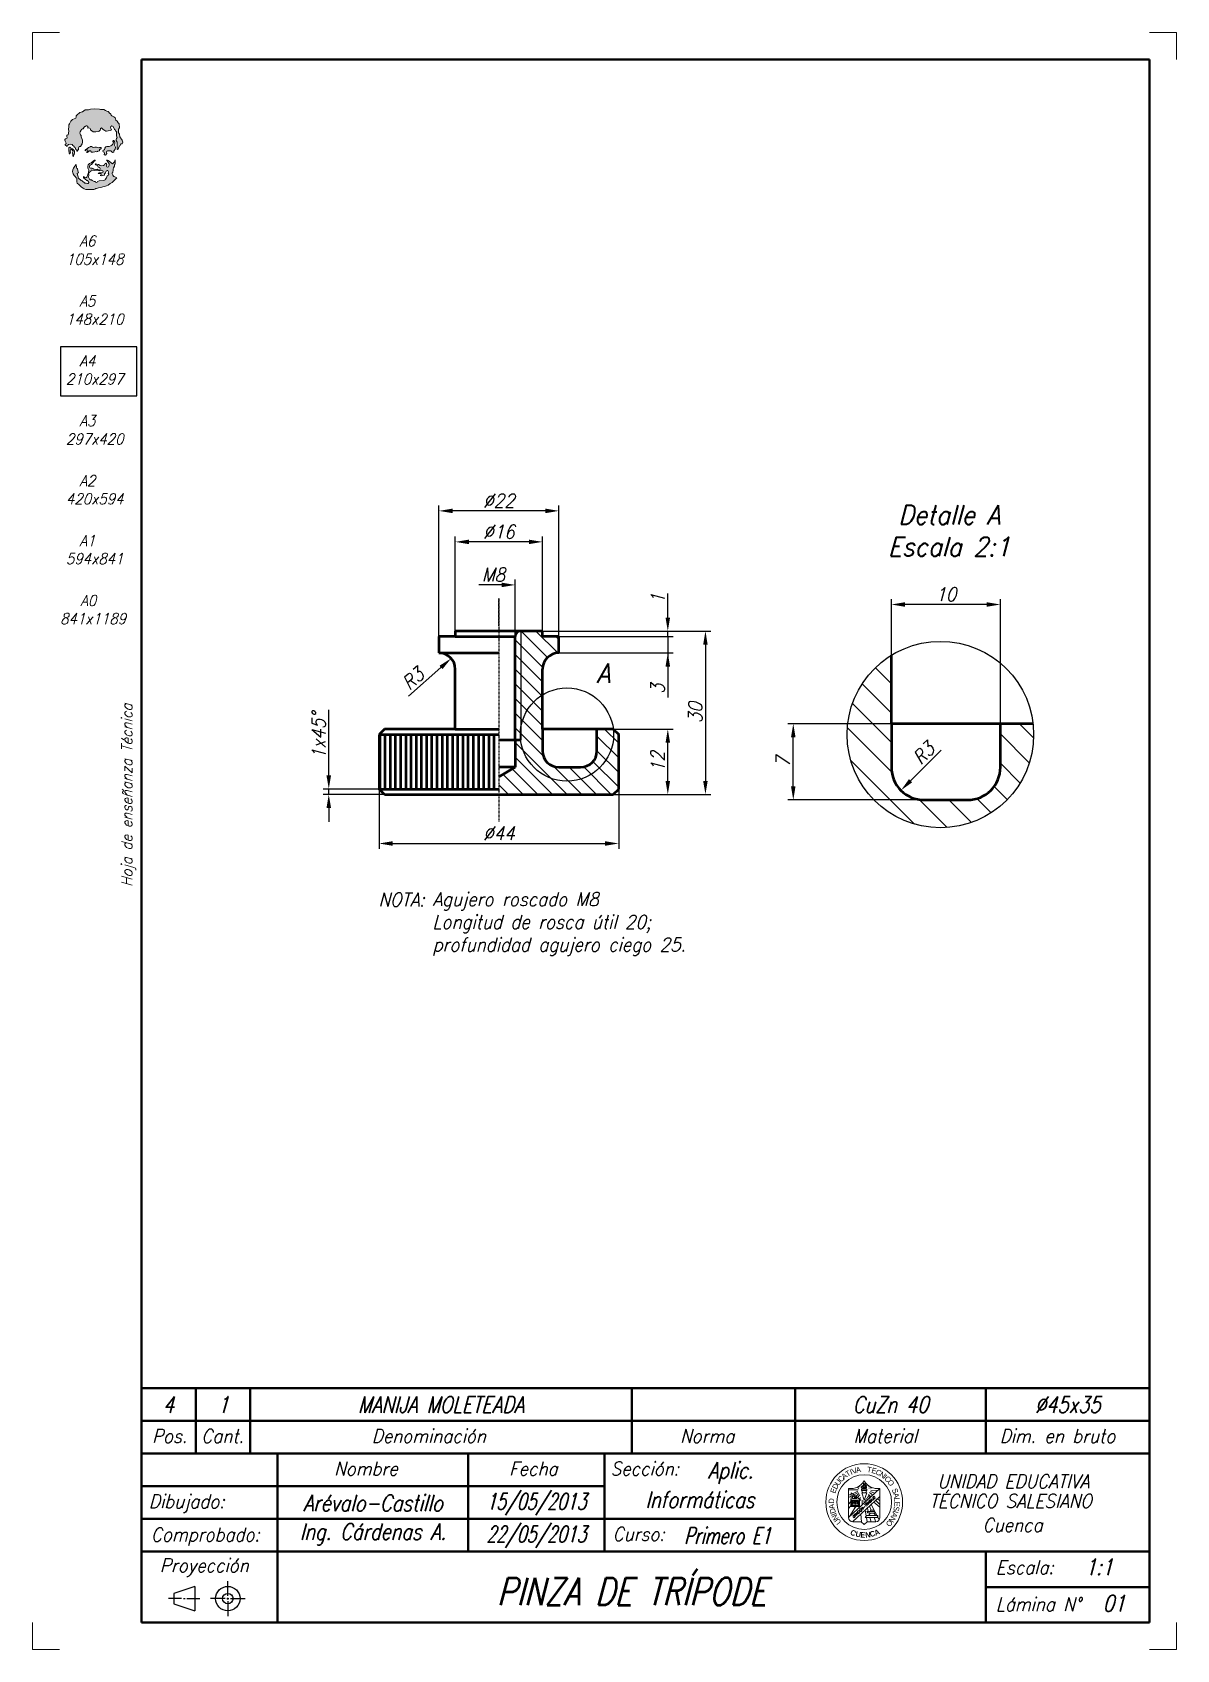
# Model space of a CAD drawing. Header units: millimetres. Extents: x 163 to 373, y -25 to 272.
import ezdxf
from ezdxf.enums import TextEntityAlignment as Align

# ---------------------------------------------------------------- set-up
doc = ezdxf.new("R2010")
doc.units = ezdxf.units.MM
doc.header["$LTSCALE"] = 0.0055
doc.linetypes.add('CENTER2', pattern=[28.575, 19.05, -3.175, 3.175, -3.175])
for name, color, linetype, lineweight in [('CONTINUA FINA', 7, 'Continuous', 25), ('CONTINUA GRUESA', 7, 'Continuous', 50), ('COTAS', 7, 'Continuous', 25), ('LAMINA 2', 7, 'Continuous', 25), ('LAMINA 3', 7, 'Continuous', 40), ('LAMINA 4', 7, 'Continuous', 13), ('LAMINA 5', 7, 'Continuous', 25), ('LINEA DE EJES', 7, 'CENTER2', 25)]:
    doc.layers.add(name, color=color, linetype=linetype, lineweight=lineweight)
doc.layers.add('LAMINA 1', color=7, linetype='Continuous')
doc.styles.add('Romans', font='Romans.shx')
doc.styles.add('Rotulación', font='romans.shx', dxfattribs={"oblique": 15, "height": 2.5})
doc.styles.add('TECNICA 2.5', font='romans.shx', dxfattribs={"width": 0.9, "oblique": 15, "height": 2.5})
doc.styles.add('TECNICA 3.5', font='romans.shx', dxfattribs={"width": 0.9, "oblique": 15, "height": 3.5})
doc.dimstyles.new('COTAS 2.5', dxfattribs={"dimtxt": 2.5, "dimasz": 2.5, "dimexe": 1, "dimexo": 0, "dimtad": 1, "dimtxsty": 'TECNICA 2.5', "dimcen": 2.5, "dimclrd": 256, "dimclre": 256, "dimclrt": 256, "dimadec": 0, "dimazin": 0, "dimtfac": 1, "dimtmove": 0, "dimatfit": 3, "dimfxl": 1, "dimlwd": -1, "dimlwe": -1, "dimarcsym": 0})
doc.dimstyles.new('COTAS 2.5 ESCALA 2-1', dxfattribs={"dimtxt": 2.5, "dimasz": 2.5, "dimexe": 1, "dimexo": 0, "dimtad": 1, "dimlfac": 0.5, "dimtxsty": 'TECNICA 2.5', "dimcen": 2.5, "dimclrd": 256, "dimclre": 256, "dimclrt": 256, "dimadec": 0, "dimazin": 0, "dimtfac": 1, "dimtmove": 0, "dimatfit": 3, "dimfxl": 1, "dimlwd": -1, "dimlwe": -1, "dimarcsym": 0})

msp = doc.modelspace()

# ---------------------------------------------------------------- texts
at = {"layer": 'COTAS'}
for s, width, gutter_width, insert, char_height, attachment_point, style in [('Detalle A^JEscala 2:1', 37.16318, 25, (331.11, 180.733), 3.5, 5, 'TECNICA 3.5'), ('A', 7.68942, 25, (266.424, 156.324), 3.5, 1, 'TECNICA 3.5'), ('NOTA:', 9.39657, 12.5, (226.372, 114.222), 2.5, 1, 'TECNICA 2.5'), ('Agujero roscado M8^JLongitud de rosca útil 20;^Jprofundidad agujero ciego 25.', 52.65801, 12.5, (236.327, 114.324), 2.5, 1, 'TECNICA 2.5')]:
    msp.add_mtext_dynamic_manual_height_columns(s, width=width, gutter_width=gutter_width, heights=[0], dxfattribs=dict(at, insert=insert, char_height=char_height, attachment_point=attachment_point, style=style))
at = {"layer": 'COTAS', "insert": (247.499, 172.659), "char_height": 2.5, "attachment_point": 5, "style": 'TECNICA 2.5'}
msp.add_mtext('M8', dxfattribs=at)
at = {"layer": 'COTAS', "char_height": 2.5, "attachment_point": 5, "rotation": 90, "style": 'TECNICA 2.5'}
for s, insert in [('1', (277.624, 168.26)), ('3', (277.624, 151.707))]:
    msp.add_mtext(s, dxfattribs=dict(at, insert=insert))
at = {"layer": 'COTAS', "transparency": 16777216, "insert": (248.499, 125.175), "char_height": 2.5, "attachment_point": 5, "style": 'TECNICA 2.5'}
msp.add_mtext('%%C44', dxfattribs=at)

# ---------------------------------------------------------------- blocks, each defined once
blk = doc.blocks.new('*D4')
at = {"layer": 'COTAS', "transparency": 16777216}
for p, q in [((217.28, 135.8), (217.28, 147.83)), ((226.5, 133.3), (216.28, 133.3)), ((227.5, 132.3), (216.28, 132.3)), ((217.28, 132.3), (217.28, 133.3)), ((217.28, 129.8), (217.28, 127.3))]:
    blk.add_line(p, q, dxfattribs=at)
for points in [[(216.86, 135.8), (217.7, 135.8), (217.28, 133.3)], [(216.86, 129.8), (217.7, 129.8), (217.28, 132.3)]]:
    blk.add_solid(points, dxfattribs=at)
at = {"layer": 'Defpoints', "color": 0, "transparency": 16777216}
for p in [(217.28, 133.3), (226.5, 133.3), (227.5, 132.3)]:
    blk.add_point(p, dxfattribs=at)
at = {"layer": 'COTAS', "transparency": 16777216, "insert": (215.41, 143.06), "char_height": 2.5, "attachment_point": 5, "rotation": 90, "style": 'TECNICA 2.5'}
blk.add_mtext('1x45%%D', dxfattribs=at)
blk = doc.blocks.new('*D5')
at = {"layer": 'COTAS', "transparency": 16777216}
for p, q in [((269.5, 144.3), (280.5, 144.3)), ((279.5, 134.8), (279.5, 141.8)), ((269.5, 132.3), (280.5, 132.3))]:
    blk.add_line(p, q, dxfattribs=at)
for points in [[(279.08, 141.8), (279.92, 141.8), (279.5, 144.3)], [(279.08, 134.8), (279.92, 134.8), (279.5, 132.3)]]:
    blk.add_solid(points, dxfattribs=at)
at = {"layer": 'Defpoints', "color": 0, "transparency": 16777216}
for p in [(269.5, 144.3), (279.5, 144.3), (269.5, 132.3)]:
    blk.add_point(p, dxfattribs=at)
at = {"layer": 'COTAS', "transparency": 16777216, "insert": (277.62, 138.3), "char_height": 2.5, "attachment_point": 5, "rotation": 90, "style": 'TECNICA 2.5'}
blk.add_mtext('12', dxfattribs=at)
blk = doc.blocks.new('*D6')
at = {"layer": 'COTAS', "transparency": 16777216}
for p, q in [((256.5, 162.3), (287.41, 162.3)), ((286.41, 159.8), (286.41, 134.8)), ((269.5, 132.3), (287.41, 132.3))]:
    blk.add_line(p, q, dxfattribs=at)
for points in [[(285.99, 159.8), (286.82, 159.8), (286.41, 162.3)], [(285.99, 134.8), (286.82, 134.8), (286.41, 132.3)]]:
    blk.add_solid(points, dxfattribs=at)
at = {"layer": 'Defpoints', "color": 0, "transparency": 16777216}
for p in [(256.5, 162.3), (269.5, 132.3), (286.41, 132.3)]:
    blk.add_point(p, dxfattribs=at)
at = {"layer": 'COTAS', "transparency": 16777216, "insert": (284.53, 147.3), "char_height": 2.5, "attachment_point": 5, "rotation": 90, "style": 'TECNICA 2.5'}
blk.add_mtext('30', dxfattribs=at)
blk = doc.blocks.new('*D11')
at = {"layer": 'COTAS', "transparency": 16777216}
for p, q in [((237.5, 161.3), (237.5, 185.38)), ((257, 184.38), (240, 184.38)), ((259.5, 161.3), (259.5, 185.38))]:
    blk.add_line(p, q, dxfattribs=at)
for points in [[(240, 184.8), (240, 183.96), (237.5, 184.38)], [(257, 184.8), (257, 183.96), (259.5, 184.38)]]:
    blk.add_solid(points, dxfattribs=at)
at = {"layer": 'Defpoints', "color": 0, "transparency": 16777216}
for p in [(237.5, 184.38), (237.5, 161.3), (259.5, 161.3)]:
    blk.add_point(p, dxfattribs=at)
at = {"layer": 'COTAS', "transparency": 16777216, "insert": (248.5, 186.26), "char_height": 2.5, "attachment_point": 5, "style": 'TECNICA 2.5'}
blk.add_mtext('%%C22', dxfattribs=at)
blk = doc.blocks.new('*D12')
at = {"layer": 'COTAS', "transparency": 16777216}
for p, q in [((240.5, 162.3), (240.5, 179.69)), ((254, 178.69), (243, 178.69)), ((256.5, 162.3), (256.5, 179.69))]:
    blk.add_line(p, q, dxfattribs=at)
for points in [[(243, 179.1), (243, 178.27), (240.5, 178.69)], [(254, 179.1), (254, 178.27), (256.5, 178.69)]]:
    blk.add_solid(points, dxfattribs=at)
at = {"layer": 'Defpoints', "color": 0, "transparency": 16777216}
for p in [(240.5, 178.69), (240.5, 162.3), (256.5, 162.3)]:
    blk.add_point(p, dxfattribs=at)
at = {"layer": 'COTAS', "transparency": 16777216, "insert": (248.5, 180.56), "char_height": 2.5, "attachment_point": 5, "style": 'TECNICA 2.5'}
blk.add_mtext('%%C16', dxfattribs=at)
blk = doc.blocks.new('*D15')
at = {"layer": 'COTAS', "transparency": 16777216}
blk.add_line((231.92, 150.36), (237.87, 155.63), dxfattribs=at)
blk.add_solid([(237.6, 155.94), (238.15, 155.32), (239.74, 157.29)], dxfattribs=at)
at = {"layer": 'Defpoints', "color": 0, "transparency": 16777216}
for p in [(237.5, 155.3), (239.74, 157.29)]:
    blk.add_point(p, dxfattribs=at)
at = {"layer": 'COTAS', "transparency": 16777216, "insert": (232.72, 153.57), "char_height": 2.5, "attachment_point": 5, "rotation": 41.5213, "style": 'TECNICA 2.5'}
blk.add_mtext('R3', dxfattribs=at)
blk = doc.blocks.new('*D16')
at = {"layer": 'COTAS', "transparency": 16777216}
blk.add_line((329.68, 140.45), (324.05, 134.83), dxfattribs=at)
blk.add_solid([(323.76, 135.12), (324.35, 134.53), (322.29, 133.06)], dxfattribs=at)
at = {"layer": 'Defpoints', "color": 0, "transparency": 16777216}
for p in [(326.53, 137.3), (322.29, 133.06)]:
    blk.add_point(p, dxfattribs=at)
at = {"layer": 'COTAS', "transparency": 16777216, "insert": (326.42, 139.85), "char_height": 2.5, "attachment_point": 5, "rotation": 45, "style": 'TECNICA 2.5'}
blk.add_mtext('R3', dxfattribs=at)
blk = doc.blocks.new('*D17')
at = {"layer": 'COTAS', "transparency": 16777216}
for p, q in [((320.53, 157.86), (320.53, 168.19)), ((338.03, 167.19), (323.03, 167.19)), ((340.53, 145.3), (340.53, 168.19))]:
    blk.add_line(p, q, dxfattribs=at)
for points in [[(323.03, 167.61), (323.03, 166.77), (320.53, 167.19)], [(338.03, 167.61), (338.03, 166.77), (340.53, 167.19)]]:
    blk.add_solid(points, dxfattribs=at)
at = {"layer": 'Defpoints', "color": 0, "transparency": 16777216}
for p in [(320.53, 167.19), (320.53, 157.86), (340.53, 145.3)]:
    blk.add_point(p, dxfattribs=at)
at = {"layer": 'COTAS', "transparency": 16777216, "insert": (330.53, 169.07), "char_height": 2.5, "attachment_point": 5, "style": 'TECNICA 2.5'}
blk.add_mtext('10', dxfattribs=at)
blk = doc.blocks.new('*D19')
at = {"layer": 'COTAS', "transparency": 16777216}
for p, q in [((320.53, 145.3), (301.53, 145.3)), ((302.53, 133.8), (302.53, 142.8)), ((326.53, 131.3), (301.53, 131.3))]:
    blk.add_line(p, q, dxfattribs=at)
for points in [[(302.11, 142.8), (302.94, 142.8), (302.53, 145.3)], [(302.11, 133.8), (302.94, 133.8), (302.53, 131.3)]]:
    blk.add_solid(points, dxfattribs=at)
at = {"layer": 'Defpoints', "color": 0, "transparency": 16777216}
for p in [(302.53, 145.3), (320.53, 145.3), (326.53, 131.3)]:
    blk.add_point(p, dxfattribs=at)
at = {"layer": 'COTAS', "transparency": 16777216, "insert": (300.65, 138.3), "char_height": 2.5, "attachment_point": 5, "rotation": 90, "style": 'TECNICA 2.5'}
blk.add_mtext('7', dxfattribs=at)
blk = doc.blocks.new('FORMATO A4 laminas')
at = {"layer": 'LAMINA 4'}
h = blk.add_hatch(color=256, dxfattribs=at)
h.paths.add_polyline_path([(-9.66, 235.85), (-9.75, 236.1), (-9.8, 236.29), (-9.85, 236.39), (-10.04, 236.48), (-10.43, 236.68), (-10.53, 236.78), (-10.63, 236.97), (-10.73, 237.12), (-10.87, 237.16), (-10.97, 237.36), (-11.11, 237.46), (-11.31, 237.55), (-11.6, 237.65), (-11.89, 237.82), (-12.47, 237.84), (-12.67, 237.89), (-13.54, 237.94), (-14.32, 237.89), (-14.71, 237.77), (-15.29, 237.75), (-15.78, 237.41), (-16.27, 237.26), (-16.85, 236.78), (-16.95, 236.68), (-16.99, 236.48), (-17.04, 236.24), (-17.33, 236.14), (-17.63, 236), (-17.92, 235.71), (-18.21, 235.22), (-18.31, 235.03), (-18.33, 234.73), (-18.38, 234.15), (-18.31, 233.86), (-18.4, 233.18), (-18.65, 233.13), (-18.7, 232.89), (-18.6, 232.6), (-18.7, 232.5), (-18.89, 232.45), (-18.99, 232.4), (-19.04, 232.3), (-19.04, 232.21), (-18.99, 232.01), (-18.89, 231.92), (-18.79, 231.62), (-18.79, 231.53), (-18.89, 231.48), (-18.99, 231.45), (-18.99, 231.33), (-18.62, 231.06), (-18.5, 231.3), (-18.45, 231.33), (-18.36, 231.38), (-17.92, 231.45), (-17.72, 231.41), (-17.65, 231.33), (-17.63, 231.24), (-17.48, 231.19), (-17.24, 230.89), (-17.14, 230.85), (-17.07, 230.64), (-17, 230.51), (-16.85, 230.36), (-16.85, 230.19), (-16.75, 230.17), (-16.65, 230.36), (-16.56, 230.46), (-16.56, 230.75), (-16.41, 231.04), (-16.36, 231.04), (-16.27, 231.02), (-16.17, 231.02), (-15.97, 231.33), (-15.88, 231.53), (-15.78, 231.82), (-15.78, 232.01), (-15.83, 232.21), (-15.93, 232.5), (-16.02, 232.79), (-16.07, 233.08), (-16.17, 233.18), (-16.24, 233.37), (-16.27, 233.47), (-16.22, 233.76), (-16.07, 234.05), (-15.97, 234.15), (-15.78, 234.3), (-15.68, 234.3), (-15.56, 234.44), (-15.56, 234.54), (-15.39, 234.69), (-15.29, 234.73), (-15.1, 234.81), (-15, 234.83), (-14.81, 234.73), (-14.81, 234.54), (-14.83, 234.39), (-14.61, 234.44), (-14.42, 234.35), (-14.32, 234.25), (-14.32, 234.1), (-13.84, 233.76), (-13.35, 233.71), (-12.86, 233.81), (-12.77, 233.86), (-12.57, 234.03), (-12.52, 234.25), (-12.47, 234.35), (-12.33, 234.44), (-12.18, 234.35), (-11.99, 234.15), (-11.7, 233.96), (-11.5, 233.88), (-11.41, 233.86), (-11.11, 233.91), (-10.73, 233.96), (-10.53, 234.05), (-10.48, 234.15), (-10.53, 234.25), (-10.65, 234.49), (-10.58, 234.73), (-10.39, 234.83), (-10.19, 234.73), (-10.14, 234.44), (-10, 234.39), (-9.95, 234.15), (-9.75, 234.05), (-9.66, 233.86), (-9.56, 233.76), (-9.56, 232.98), (-9.49, 232.79), (-9.46, 232.69), (-9.53, 232.5), (-9.61, 232.3), (-9.61, 232.11), (-9.46, 231.82), (-9.41, 231.43), (-9.46, 230.55), (-9.44, 230.46), (-9.36, 230.46), (-9.27, 230.55), (-9.17, 230.75), (-8.98, 231.14), (-8.88, 231.24), (-8.81, 231.33), (-8.78, 231.5), (-8.68, 231.53), (-8.49, 231.53), (-8.39, 231.82), (-8.49, 232.21), (-8.93, 232.79), (-9.02, 233.28), (-9.24, 233.67), (-9.17, 233.76), (-9.17, 234.25), (-8.98, 234.44), (-9.07, 235.22), (-9.27, 235.41), (-9.46, 235.71)])
h.paths.add_polyline_path([(-17.29, 230.12), (-17.26, 230.2), (-17.34, 230.37), (-17.43, 230.41), (-17.53, 230.48), (-17.63, 230.6), (-17.72, 230.63), (-17.82, 230.7), (-17.92, 230.75), (-18.02, 230.8), (-18.04, 230.86), (-18.11, 230.89), (-18.21, 230.89, 0.414214), (-18.31, 230.8), (-18.31, 230.21), (-18.23, 230.02), (-18.23, 229.73), (-18.21, 229.63), (-18.11, 229.73), (-18.04, 229.83), (-18.02, 229.92), (-18.02, 230.02), (-18.06, 230.21), (-18.04, 230.26), (-18.03, 230.36), (-18.04, 230.41), (-17.96, 230.51), (-17.77, 230.51), (-17.63, 230.31), (-17.53, 230.21), (-17.61, 229.95), (-17.64, 229.78), (-17.63, 229.73), (-17.58, 229.63), (-17.58, 229.34), (-17.43, 229.19), (-17.43, 229.44), (-17.33, 229.53), (-17.33, 229.73), (-17.29, 229.83)])
h.paths.add_polyline_path([(-12.67, 230.55), (-12.47, 230.55), (-12.38, 230.65), (-12.38, 230.8, 0.414214), (-12.43, 230.85), (-12.67, 230.85), (-12.86, 230.82), (-13.06, 230.85), (-13.25, 230.94), (-13.54, 230.92), (-13.79, 230.85), (-13.98, 230.94), (-14.13, 231.02), (-14.22, 231.04), (-14.32, 231.02), (-14.42, 230.97), (-14.52, 230.94), (-14.71, 230.85), (-14.86, 230.7), (-15.17, 230.46), (-15.34, 230.36), (-15.29, 230.26), (-15.13, 230.41, -1.086319), (-14.9, 230.1), (-15.1, 229.97), (-14.9, 229.95), (-14.81, 230), (-14.51, 230.23, -0.461268), (-14.29, 230.19), (-14.22, 230.07), (-14.13, 230), (-14.03, 229.97), (-13.84, 230.02), (-13.54, 230.07), (-13.35, 230.12), (-13.16, 230.07), (-13.06, 230.12), (-12.96, 230.21), (-12.77, 230.24), (-12.67, 230.26)])
h.paths.add_polyline_path([(-9.75, 230.85), (-9.75, 230.94), (-9.85, 231.14), (-9.9, 231.28), (-9.85, 231.53), (-9.87, 231.72), (-9.85, 231.92), (-10.04, 232.11), (-10.14, 232.11), (-10.24, 232.04), (-10.24, 231.96), (-10.14, 231.82), (-10.24, 231.48), (-10.43, 231.28), (-10.63, 231.14), (-10.92, 231.04), (-11.11, 231.02), (-11.31, 231.04), (-11.5, 230.99), (-11.6, 230.94), (-11.7, 230.75), (-11.79, 230.41), (-11.99, 230.36), (-12.06, 230.21), (-11.99, 230.07), (-11.84, 229.97), (-11.79, 229.78), (-11.82, 229.58), (-11.75, 229.49), (-11.6, 229.44), (-11.5, 229.49), (-11.36, 229.78), (-11.38, 229.97), (-11.31, 230.17), (-11.21, 230.26), (-10.63, 230.26), (-10.31, 229.95), (-10.04, 229.97), (-10.02, 230.07), (-10.04, 230.26), (-9.95, 230.36), (-9.85, 230.46), (-9.83, 230.55)])
h.paths.add_polyline_path([(-10.14, 227.15), (-9.95, 227.44), (-9.92, 227.64), (-9.85, 227.74), (-9.83, 227.93), (-9.8, 228.22), (-9.8, 228.61), (-9.95, 228.22), (-10.14, 228.03), (-10.29, 227.88), (-10.53, 228.03), (-10.92, 228.37), (-11.11, 228.46), (-11.21, 228.51), (-11.41, 228.51), (-11.26, 228.42), (-11.02, 228.03), (-10.92, 227.83), (-10.9, 227.64), (-10.94, 227.44, -1), (-11.38, 227.44), (-11.36, 227.71, 0.137555), (-11.37, 227.76), (-11.38, 227.78), (-11.41, 227.87, 0.593772), (-11.62, 227.91), (-11.79, 227.69), (-11.94, 227.54), (-12.28, 227.49), (-12.57, 227.54), (-12.86, 227.74), (-13.16, 227.81), (-13.45, 227.83), (-13.35, 227.64), (-13.25, 227.59), (-13.06, 227.54), (-12.91, 227.25), (-12.84, 227.23), (-12.71, 227.19, -1.19544), (-12.9, 226.76), (-13.06, 226.86), (-13.35, 226.81), (-13.74, 226.86), (-13.93, 227.01), (-14.03, 227.06), (-14.32, 227.06, -0.414214), (-14.52, 227.25), (-14.52, 227.44, -0.302776), (-14.4, 227.62), (-14.13, 227.74), (-13.64, 228.32), (-13.45, 228.42), (-13.45, 228.51), (-13.59, 228.51), (-13.81, 228.42), (-14.18, 228.05), (-14.52, 227.93), (-14.71, 227.74), (-14.78, 227.64), (-14.81, 227.44), (-14.81, 227.15), (-14.76, 226.96), (-14.66, 226.67), (-14.71, 226.28), (-14.9, 225.69), (-14.95, 225.6), (-15.01, 225.43, -0.314197), (-15.2, 225.31), (-15.39, 225.35), (-15.59, 225.5), (-15.59, 225.31), (-15, 224.82), (-14.81, 224.77), (-14.73, 224.58), (-14.61, 224.43), (-14.71, 224.24), (-14.9, 224.24), (-15.1, 224.33), (-15.39, 224.33), (-15.88, 224.72), (-16.07, 224.77), (-16.56, 225.21), (-16.75, 226.08), (-16.61, 226.18), (-16.56, 226.28), (-16.61, 226.38), (-16.65, 226.57), (-16.7, 227.01), (-16.85, 227.01), (-16.9, 227.25), (-16.9, 227.44), (-16.95, 227.54), (-16.95, 227.74), (-17.19, 227.44), (-17.43, 227.06), (-17.58, 226.76), (-17.63, 226.47), (-17.6, 226.18), (-17.53, 225.99), (-17.33, 225.69), (-17.14, 225.5), (-16.95, 225.31), (-16.87, 225.21), (-16.87, 224.72), (-16.85, 224.53), (-16.75, 224.33), (-16.46, 224.04), (-15.97, 223.56), (-15.68, 223.36), (-15.49, 223.26), (-15.2, 223.17), (-13.74, 223.17), (-13.54, 223.22), (-13.35, 223.31), (-13.25, 223.31), (-13.06, 223.36), (-12.86, 223.46), (-12.57, 223.51), (-12.28, 223.56), (-12.09, 223.65), (-11.6, 223.75), (-11.41, 223.8), (-11.11, 223.95), (-10.73, 224.24), (-10.34, 224.43), (-10.04, 224.72), (-9.56, 225.21), (-9.51, 225.31), (-9.85, 225.45), (-10.04, 225.5), (-10.14, 225.6), (-10.24, 225.79), (-10.34, 225.99), (-10.34, 226.18), (-10.24, 226.28), (-10.24, 226.47), (-10.19, 226.57), (-10.19, 226.86)])
h.paths.add_polyline_path([(-11.05, 226.26), (-11.11, 226.13), (-10.97, 225.94), (-11.02, 225.79), (-11.26, 225.65), (-11.41, 225.31), (-11.65, 224.95, -0.247734), (-11.89, 224.82), (-12.77, 224.72), (-13.06, 224.63, -1), (-13.45, 224.63), (-13.64, 224.63), (-14.03, 224.77), (-14.13, 224.89), (-14.32, 224.89), (-14.52, 225.01), (-14.71, 225.4), (-14.66, 225.79), (-14.71, 226.08), (-14.52, 226.33), (-14.27, 226.47), (-14.22, 226.67), (-14.03, 226.72), (-13.64, 226.62), (-13.25, 226.67), (-13.06, 226.67), (-12.77, 226.57), (-12.57, 226.62), (-12.38, 226.67), (-12.23, 226.62, -1), (-12.23, 226.18), (-12.77, 226.23), (-12.91, 226.08), (-12.84, 226.06), (-12.77, 226.05), (-12.7, 226.06), (-12.63, 226.08, -1.15301), (-12.57, 225.69), (-12.38, 225.65), (-12.09, 225.69), (-11.79, 225.79), (-11.75, 225.94), (-11.79, 226.03), (-11.6, 226.18), (-11.49, 226.47, -1.055127)], flags=16)
h = blk.add_hatch(color=256, dxfattribs=at)
edge = h.paths.add_edge_path()
edge.add_line((127.67, -15.53), (127.67, -15.05))
edge.add_spline(control_points=[(127.67, -15.05), (127.64, -15.03), (127.61, -15.02), (127.57, -15.02), (127.57, -15.03), (127.52, -15.09), (127.51, -15.22), (127.56, -15.46), (127.24, -15.43), (127.38, -15.19), (127.38, -14.97), (127.58, -14.99), (127.58, -14.78), (127.65, -14.78), (127.67, -14.78)], knot_values=[1.721695, 1.721695, 1.721695, 1.721695, 1.781328, 1.796495, 1.796495, 1.796495, 1.967574, 2.083001, 2.203029, 2.390504, 2.519572, 2.588256, 2.740531, 2.785841, 2.785841, 2.785841, 2.785841], degree=3, periodic=0)
edge.add_line((127.67, -14.78), (127.67, -14.48))
edge.add_spline(control_points=[(127.67, -14.48), (127.61, -14.44), (127.5, -14.42), (127.61, -14.9), (127.06, -14.99), (127.2, -15.33), (127.27, -15.53)], knot_values=[0, 0, 0, 0, 0.15117, 0.410637, 0.670845, 1.034622, 1.034622, 1.034622, 1.034622], degree=3, periodic=0)
edge.add_line((127.27, -15.53), (127.67, -15.53))
edge = h.paths.add_edge_path()
edge.add_spline(control_points=[(127.88, -15.53), (127.96, -15.43), (128.11, -15.25), (128.06, -14.9), (127.78, -14.56), (127.67, -14.48)], knot_values=[1.034622, 1.034622, 1.034622, 1.034622, 1.282096, 1.515404, 1.835758, 1.835758, 1.835758, 1.835758], degree=3, periodic=0)
edge.add_line((127.67, -14.48), (127.67, -14.78))
edge.add_spline(control_points=[(127.67, -14.78), (127.7, -14.79), (127.92, -14.97), (128.01, -15.39), (127.68, -15.35), (127.75, -15.18), (127.69, -15.08), (127.67, -15.05)], knot_values=[0.989346, 0.989346, 0.989346, 0.989346, 1.079188, 1.435928, 1.50931, 1.649046, 1.721695, 1.721695, 1.721695, 1.721695], degree=3, periodic=0)
edge.add_line((127.67, -15.05), (127.67, -15.53))
edge.add_line((127.67, -15.53), (127.88, -15.53))
for points in [[(125.34, -17.56), (125.28, -17.56), (125.28, -17.9), (125.34, -17.9)], [(125.34, -17.9), (125.28, -17.9), (125.28, -18.68), (125.34, -18.68)]]:
    blk.add_hatch(color=256, dxfattribs=at).paths.add_polyline_path(points)
h = blk.add_hatch(color=256, dxfattribs=at)
h.paths.add_polyline_path([(125.87, -18.67), (126.01, -18.67, 1), (125.43, -18.67), (125.57, -18.67, -1)])
h.paths.add_polyline_path([(126.45, -18.67), (126.59, -18.67, 1), (126.01, -18.67), (126.15, -18.67, -1)])
at = {"layer": 'LAMINA 2', "color": 7}
for p, q in [((-5.85, 194.27), (-19.85, 194.27)), ((-19.85, 194.27), (-19.85, 185.27)), ((-5.85, 185.27), (-5.85, 194.27)), ((-19.85, 185.27), (-5.85, 185.27))]:
    blk.add_line(p, q, dxfattribs=at)
at = {"layer": 'LAMINA 2'}
for p, q in [((127.67, -17.9), (127.67, -17.9)), ((10.87, -35.14), (10.87, -32.42)), ((2.39, -35.62), (-0.01, -35.62)), ((2.71, -35.62), (3.03, -35.62)), ((3.35, -35.62), (5.75, -35.62)), ((10.39, -35.62), (7.67, -35.62)), ((10.71, -35.62), (11.03, -35.62)), ((10.87, -35.78), (10.87, -35.46)), ((11.35, -35.62), (14.07, -35.62)), ((10.87, -36.1), (10.87, -38.82))]:
    blk.add_line(p, q, dxfattribs=at)
at = {"layer": 'LAMINA 3'}
for p, q in [((-5, 247), (-5, -40)), ((180, 247), (-5, 247)), ((180, -40), (180, 247)), ((-5, -3), (-5, 3)), ((-5, 3), (180, 3)), ((5, -3), (5, 3)), ((15, -3), (15, 3)), ((85, -3), (85, 3)), ((115, -3), (115, 3)), ((150, -3), (150, 3)), ((-5, -3), (180, -3)), ((5, -3), (5, -9)), ((15, -3), (15, -9)), ((85, -3), (85, -9)), ((115, -3), (115, -9)), ((150, -3), (150, -9)), ((-5, -9), (180, -9)), ((20, -9), (20, -40)), ((55, -9), (55, -27)), ((80, -9), (80, -27)), ((115, -27), (115, -9)), ((-5, -15), (80, -15)), ((-5, -21), (115, -21)), ((-5, -27), (180, -27)), ((150, -40), (150, -27)), ((150, -33.5), (180, -33.5)), ((-5, -40), (180, -40))]:
    blk.add_line(p, q, dxfattribs=at)
at = {"layer": 'LAMINA 4'}
for p, q in [((-20, 252), (-25, 252)), ((-25, 252), (-25, 247)), ((185, 252), (180, 252)), ((185, 247), (185, 252)), ((-15.29, 237.75), (-15.78, 237.41)), ((-14.71, 237.77), (-15.29, 237.75)), ((-14.32, 237.89), (-14.71, 237.77)), ((-13.54, 237.94), (-14.32, 237.89)), ((-12.67, 237.89), (-13.54, 237.94)), ((-12.47, 237.84), (-12.67, 237.89)), ((-11.89, 237.82), (-12.47, 237.84)), ((-11.6, 237.65), (-11.89, 237.82)), ((-11.31, 237.55), (-11.6, 237.65)), ((-18.33, 234.73), (-18.38, 234.15)), ((-18.31, 235.03), (-18.33, 234.73)), ((-18.21, 235.22), (-18.31, 235.03)), ((-17.92, 235.71), (-18.21, 235.22)), ((-17.63, 236), (-17.92, 235.71)), ((-17.33, 236.14), (-17.63, 236)), ((-17.04, 236.24), (-17.33, 236.14)), ((-16.99, 236.48), (-17.04, 236.24)), ((-16.95, 236.68), (-16.99, 236.48)), ((-16.85, 236.78), (-16.95, 236.68)), ((-16.27, 237.26), (-16.85, 236.78)), ((-15.78, 237.41), (-16.27, 237.26)), ((-15.56, 234.54), (-15.39, 234.69)), ((-15.39, 234.69), (-15.29, 234.73)), ((-15.29, 234.73), (-15.1, 234.81)), ((-15.1, 234.81), (-15, 234.83)), ((-15, 234.83), (-14.81, 234.73)), ((-14.81, 234.73), (-14.81, 234.54)), ((-11.11, 237.46), (-11.31, 237.55)), ((-10.97, 237.36), (-11.11, 237.46)), ((-10.87, 237.16), (-10.97, 237.36)), ((-10.73, 237.12), (-10.87, 237.16)), ((-10.63, 236.97), (-10.73, 237.12)), ((-10.65, 234.49), (-10.58, 234.73)), ((-10.53, 236.78), (-10.63, 236.97)), ((-10.58, 234.73), (-10.39, 234.83)), ((-10.43, 236.68), (-10.53, 236.78)), ((-10.04, 236.48), (-10.43, 236.68)), ((-10.39, 234.83), (-10.19, 234.73)), ((-10.19, 234.73), (-10.14, 234.44)), ((-9.85, 236.39), (-10.04, 236.48)), ((-9.8, 236.29), (-9.85, 236.39)), ((-9.75, 236.1), (-9.8, 236.29)), ((-9.66, 235.85), (-9.75, 236.1)), ((-9.46, 235.71), (-9.66, 235.85)), ((-9.27, 235.41), (-9.46, 235.71)), ((-9.07, 235.22), (-9.27, 235.41)), ((-8.98, 234.44), (-9.07, 235.22)), ((-18.99, 232.4), (-19.04, 232.3)), ((-19.04, 232.3), (-19.04, 232.21)), ((-19.04, 232.21), (-18.99, 232.01)), ((-18.89, 232.45), (-18.99, 232.4)), ((-18.99, 232.01), (-18.89, 231.92)), ((-18.7, 232.5), (-18.89, 232.45)), ((-18.89, 231.92), (-18.79, 231.62)), ((-18.65, 233.13), (-18.7, 232.89)), ((-18.7, 232.89), (-18.6, 232.6)), ((-18.6, 232.6), (-18.7, 232.5)), ((-18.4, 233.18), (-18.65, 233.13)), ((-18.31, 233.86), (-18.4, 233.18)), ((-18.38, 234.15), (-18.31, 233.86)), ((-16.27, 233.47), (-16.22, 233.76)), ((-16.24, 233.37), (-16.27, 233.47)), ((-16.17, 233.18), (-16.24, 233.37)), ((-16.22, 233.76), (-16.07, 234.05)), ((-16.07, 233.08), (-16.17, 233.18)), ((-16.07, 234.05), (-15.97, 234.15)), ((-16.02, 232.79), (-16.07, 233.08)), ((-15.93, 232.5), (-16.02, 232.79)), ((-15.97, 234.15), (-15.78, 234.3)), ((-15.83, 232.21), (-15.93, 232.5)), ((-15.88, 231.53), (-15.78, 231.82)), ((-15.78, 232.01), (-15.83, 232.21)), ((-15.78, 234.3), (-15.68, 234.3)), ((-15.78, 231.82), (-15.78, 232.01)), ((-15.68, 234.3), (-15.56, 234.44)), ((-15.56, 234.44), (-15.56, 234.54)), ((-14.81, 234.54), (-14.83, 234.39)), ((-14.83, 234.39), (-14.61, 234.44)), ((-14.61, 234.44), (-14.42, 234.35)), ((-14.42, 234.35), (-14.32, 234.25)), ((-14.32, 234.25), (-14.32, 234.1)), ((-14.32, 234.1), (-13.84, 233.76)), ((-13.84, 233.76), (-13.35, 233.71)), ((-13.35, 233.71), (-12.86, 233.81)), ((-12.86, 233.81), (-12.77, 233.86)), ((-12.77, 233.86), (-12.57, 234.03)), ((-12.57, 234.03), (-12.52, 234.25)), ((-12.52, 234.25), (-12.47, 234.35)), ((-12.47, 234.35), (-12.33, 234.44)), ((-12.33, 234.44), (-12.18, 234.35)), ((-12.18, 234.35), (-11.99, 234.15)), ((-11.99, 234.15), (-11.7, 233.96)), ((-11.7, 233.96), (-11.5, 233.88)), ((-11.5, 233.88), (-11.41, 233.86)), ((-11.41, 233.86), (-11.11, 233.91)), ((-11.11, 233.91), (-10.73, 233.96)), ((-10.73, 233.96), (-10.53, 234.05)), ((-10.53, 234.25), (-10.65, 234.49)), ((-10.48, 234.15), (-10.53, 234.25)), ((-10.53, 234.05), (-10.48, 234.15)), ((-10.24, 232.04), (-10.14, 232.11)), ((-10.24, 231.96), (-10.24, 232.04)), ((-10.14, 231.82), (-10.24, 231.96)), ((-10.24, 231.48), (-10.14, 231.82)), ((-10.14, 234.44), (-10, 234.39)), ((-10.14, 232.11), (-10.04, 232.11)), ((-10.04, 232.11), (-9.85, 231.92)), ((-10, 234.39), (-9.95, 234.15)), ((-9.95, 234.15), (-9.75, 234.05)), ((-9.85, 231.92), (-9.87, 231.72)), ((-9.87, 231.72), (-9.85, 231.53)), ((-9.75, 234.05), (-9.66, 233.86)), ((-9.66, 233.86), (-9.56, 233.76)), ((-9.53, 232.5), (-9.61, 232.3)), ((-9.61, 232.3), (-9.61, 232.11)), ((-9.61, 232.11), (-9.46, 231.82)), ((-9.56, 233.76), (-9.56, 232.98)), ((-9.56, 232.98), (-9.49, 232.79)), ((-9.46, 232.69), (-9.53, 232.5)), ((-9.49, 232.79), (-9.46, 232.69)), ((-9.46, 231.82), (-9.41, 231.43)), ((-9.24, 233.67), (-9.17, 233.76)), ((-9.02, 233.28), (-9.24, 233.67)), ((-9.17, 234.25), (-8.98, 234.44)), ((-9.17, 233.76), (-9.17, 234.25)), ((-8.93, 232.79), (-9.02, 233.28)), ((-8.49, 232.21), (-8.93, 232.79)), ((-8.39, 231.82), (-8.49, 232.21)), ((-8.49, 231.53), (-8.39, 231.82)), ((-18.89, 231.48), (-18.99, 231.45)), ((-18.99, 231.45), (-18.99, 231.33)), ((-18.99, 231.33), (-18.62, 231.06)), ((-18.79, 231.53), (-18.89, 231.48)), ((-18.79, 231.62), (-18.79, 231.53)), ((-18.62, 231.06), (-18.5, 231.3)), ((-18.5, 231.3), (-18.45, 231.33)), ((-18.45, 231.33), (-18.36, 231.38)), ((-18.36, 231.38), (-17.92, 231.45)), ((-18.31, 230.21), (-18.31, 230.8)), ((-18.23, 230.02), (-18.31, 230.21)), ((-18.23, 229.73), (-18.23, 230.02)), ((-18.21, 229.63), (-18.23, 229.73)), ((-18.21, 230.89), (-18.11, 230.89)), ((-18.11, 229.73), (-18.21, 229.63)), ((-18.04, 230.86), (-18.11, 230.89)), ((-18.04, 229.83), (-18.11, 229.73)), ((-18.04, 230.26), (-18.06, 230.21)), ((-18.06, 230.21), (-18.02, 230.02)), ((-18.02, 230.8), (-18.04, 230.86)), ((-18.04, 230.41), (-17.96, 230.51)), ((-18.04, 230.41), (-18.03, 230.36)), ((-18.04, 230.26), (-18.03, 230.36)), ((-18.02, 229.92), (-18.04, 229.83)), ((-17.92, 230.75), (-18.02, 230.8)), ((-18.02, 230.02), (-18.02, 229.92)), ((-17.77, 230.51), (-17.96, 230.51)), ((-17.92, 231.45), (-17.72, 231.41)), ((-17.82, 230.7), (-17.92, 230.75)), ((-17.72, 230.63), (-17.82, 230.7)), ((-17.63, 230.31), (-17.77, 230.51)), ((-17.72, 231.41), (-17.65, 231.33)), ((-17.63, 230.6), (-17.72, 230.63)), ((-17.65, 231.33), (-17.63, 231.24)), ((-17.64, 229.78), (-17.61, 229.95)), ((-17.63, 229.73), (-17.64, 229.78)), ((-17.63, 231.24), (-17.48, 231.19)), ((-17.63, 230.6), (-17.53, 230.48)), ((-17.53, 230.21), (-17.63, 230.31)), ((-17.58, 229.63), (-17.63, 229.73)), ((-17.61, 229.95), (-17.53, 230.21)), ((-17.58, 229.34), (-17.58, 229.63)), ((-17.43, 229.19), (-17.58, 229.34)), ((-17.43, 230.41), (-17.53, 230.48)), ((-17.48, 231.19), (-17.24, 230.89)), ((-17.34, 230.37), (-17.43, 230.41)), ((-17.33, 229.53), (-17.43, 229.44)), ((-17.43, 229.44), (-17.43, 229.19)), ((-17.34, 230.37), (-17.26, 230.2)), ((-17.29, 229.83), (-17.33, 229.73)), ((-17.33, 229.73), (-17.33, 229.53)), ((-17.26, 230.2), (-17.29, 230.12)), ((-17.29, 230.12), (-17.29, 229.83)), ((-17.24, 230.89), (-17.14, 230.85)), ((-17.14, 230.85), (-17.07, 230.64)), ((-17.07, 230.64), (-17, 230.51)), ((-17, 230.51), (-16.85, 230.36)), ((-16.85, 230.36), (-16.85, 230.19)), ((-16.85, 230.19), (-16.75, 230.17)), ((-16.75, 230.17), (-16.65, 230.36)), ((-16.65, 230.36), (-16.56, 230.46)), ((-16.56, 230.75), (-16.41, 231.04)), ((-16.56, 230.46), (-16.56, 230.75)), ((-16.41, 231.04), (-16.36, 231.04)), ((-16.36, 231.04), (-16.27, 231.02)), ((-16.27, 231.02), (-16.17, 231.02)), ((-16.17, 231.02), (-15.97, 231.33)), ((-15.97, 231.33), (-15.88, 231.53)), ((-15.17, 230.46), (-15.34, 230.36)), ((-15.34, 230.36), (-15.29, 230.26)), ((-15.29, 230.26), (-15.13, 230.41)), ((-15.17, 230.46), (-14.86, 230.7)), ((-15.1, 229.97), (-14.9, 230.1)), ((-15.1, 229.97), (-14.9, 229.95)), ((-14.9, 229.95), (-14.81, 230)), ((-14.71, 230.85), (-14.86, 230.7)), ((-14.81, 230), (-14.51, 230.23)), ((-14.52, 230.94), (-14.71, 230.85)), ((-14.42, 230.97), (-14.52, 230.94)), ((-14.32, 231.02), (-14.42, 230.97)), ((-14.22, 231.04), (-14.32, 231.02)), ((-14.22, 230.07), (-14.29, 230.19)), ((-14.13, 231.02), (-14.22, 231.04)), ((-14.22, 230.07), (-14.13, 230)), ((-13.98, 230.94), (-14.13, 231.02)), ((-14.13, 230), (-14.03, 229.97)), ((-14.03, 229.97), (-13.84, 230.02)), ((-13.79, 230.85), (-13.98, 230.94)), ((-13.84, 230.02), (-13.54, 230.07)), ((-13.54, 230.92), (-13.79, 230.85)), ((-13.25, 230.94), (-13.54, 230.92)), ((-13.54, 230.07), (-13.35, 230.12)), ((-13.35, 230.12), (-13.16, 230.07)), ((-13.06, 230.85), (-13.25, 230.94)), ((-13.16, 230.07), (-13.06, 230.12)), ((-12.86, 230.82), (-13.06, 230.85)), ((-13.06, 230.12), (-12.96, 230.21)), ((-12.96, 230.21), (-12.77, 230.24)), ((-12.67, 230.85), (-12.86, 230.82)), ((-12.77, 230.24), (-12.67, 230.26)), ((-12.43, 230.85), (-12.67, 230.85)), ((-12.67, 230.26), (-12.67, 230.55)), ((-12.67, 230.55), (-12.47, 230.55)), ((-12.47, 230.55), (-12.38, 230.65)), ((-12.38, 230.65), (-12.38, 230.8)), ((-12.06, 230.21), (-11.99, 230.36)), ((-11.99, 230.07), (-12.06, 230.21)), ((-11.99, 230.36), (-11.79, 230.41)), ((-11.84, 229.97), (-11.99, 230.07)), ((-11.79, 229.78), (-11.84, 229.97)), ((-11.82, 229.58), (-11.79, 229.78)), ((-11.75, 229.49), (-11.82, 229.58)), ((-11.79, 230.41), (-11.7, 230.75)), ((-11.6, 229.44), (-11.75, 229.49)), ((-11.7, 230.75), (-11.6, 230.94)), ((-11.6, 230.94), (-11.5, 230.99)), ((-11.5, 229.49), (-11.6, 229.44)), ((-11.5, 230.99), (-11.31, 231.04)), ((-11.36, 229.78), (-11.5, 229.49)), ((-11.31, 230.17), (-11.38, 229.97)), ((-11.38, 229.97), (-11.36, 229.78)), ((-11.31, 231.04), (-11.11, 231.02)), ((-11.21, 230.26), (-11.31, 230.17)), ((-10.63, 230.26), (-11.21, 230.26)), ((-11.11, 231.02), (-10.92, 231.04)), ((-10.92, 231.04), (-10.63, 231.14)), ((-10.63, 231.14), (-10.43, 231.28)), ((-10.31, 229.95), (-10.63, 230.26)), ((-10.43, 231.28), (-10.24, 231.48)), ((-10.04, 229.97), (-10.31, 229.95)), ((-9.95, 230.36), (-10.04, 230.26)), ((-10.04, 230.26), (-10.02, 230.07)), ((-10.02, 230.07), (-10.04, 229.97)), ((-9.85, 230.46), (-9.95, 230.36)), ((-9.85, 231.53), (-9.9, 231.28)), ((-9.9, 231.28), (-9.85, 231.14)), ((-9.85, 231.14), (-9.75, 230.94)), ((-9.83, 230.55), (-9.85, 230.46)), ((-9.75, 230.85), (-9.83, 230.55)), ((-9.75, 230.94), (-9.75, 230.85)), ((-9.41, 231.43), (-9.46, 230.55)), ((-9.46, 230.55), (-9.44, 230.46)), ((-9.44, 230.46), (-9.36, 230.46)), ((-9.36, 230.46), (-9.27, 230.55)), ((-9.27, 230.55), (-9.17, 230.75)), ((-9.17, 230.75), (-8.98, 231.14)), ((-8.98, 231.14), (-8.88, 231.24)), ((-8.88, 231.24), (-8.81, 231.33)), ((-8.81, 231.33), (-8.78, 231.5)), ((-8.78, 231.5), (-8.68, 231.53)), ((-8.68, 231.53), (-8.49, 231.53)), ((-17.58, 226.76), (-17.63, 226.47)), ((-17.63, 226.47), (-17.6, 226.18)), ((-17.6, 226.18), (-17.53, 225.99)), ((-17.43, 227.06), (-17.58, 226.76)), ((-17.53, 225.99), (-17.33, 225.69)), ((-17.19, 227.44), (-17.43, 227.06)), ((-16.95, 227.74), (-17.19, 227.44)), ((-16.95, 227.54), (-16.95, 227.74)), ((-16.9, 227.44), (-16.95, 227.54)), ((-16.9, 227.25), (-16.9, 227.44)), ((-16.85, 227.01), (-16.9, 227.25)), ((-16.7, 227.01), (-16.85, 227.01)), ((-16.75, 226.08), (-16.61, 226.18)), ((-16.56, 225.21), (-16.75, 226.08)), ((-16.65, 226.57), (-16.7, 227.01)), ((-16.61, 226.38), (-16.65, 226.57)), ((-16.56, 226.28), (-16.61, 226.38)), ((-16.61, 226.18), (-16.56, 226.28)), ((-14.71, 226.28), (-14.9, 225.69)), ((-14.78, 227.64), (-14.81, 227.44)), ((-14.81, 227.44), (-14.81, 227.15)), ((-14.81, 227.15), (-14.76, 226.96)), ((-14.71, 227.74), (-14.78, 227.64)), ((-14.76, 226.96), (-14.66, 226.67)), ((-14.52, 227.93), (-14.71, 227.74)), ((-14.66, 226.67), (-14.71, 226.28)), ((-14.52, 226.33), (-14.71, 226.08)), ((-14.71, 226.08), (-14.66, 225.79)), ((-14.66, 225.79), (-14.71, 225.4)), ((-14.18, 228.05), (-14.52, 227.93)), ((-14.52, 227.44), (-14.52, 227.25)), ((-14.27, 226.47), (-14.52, 226.33)), ((-14.13, 227.74), (-14.4, 227.62)), ((-14.03, 227.06), (-14.32, 227.06)), ((-14.22, 226.67), (-14.27, 226.47)), ((-14.03, 226.72), (-14.22, 226.67)), ((-13.81, 228.42), (-14.18, 228.05)), ((-14.13, 227.74), (-13.64, 228.32)), ((-13.93, 227.01), (-14.03, 227.06)), ((-13.64, 226.62), (-14.03, 226.72)), ((-13.74, 226.86), (-13.93, 227.01)), ((-13.59, 228.51), (-13.81, 228.42)), ((-13.35, 226.81), (-13.74, 226.86)), ((-13.64, 228.32), (-13.45, 228.42)), ((-13.25, 226.67), (-13.64, 226.62)), ((-13.45, 228.51), (-13.59, 228.51)), ((-13.45, 228.42), (-13.45, 228.51)), ((-13.16, 227.81), (-13.45, 227.83)), ((-13.45, 227.83), (-13.35, 227.64)), ((-13.35, 227.64), (-13.25, 227.59)), ((-13.06, 226.86), (-13.35, 226.81)), ((-13.25, 227.59), (-13.06, 227.54)), ((-13.06, 226.67), (-13.25, 226.67)), ((-12.86, 227.74), (-13.16, 227.81)), ((-13.06, 227.54), (-12.91, 227.25)), ((-13.06, 226.86), (-12.9, 226.76)), ((-12.77, 226.57), (-13.06, 226.67)), ((-12.91, 227.25), (-12.84, 227.23)), ((-12.91, 226.08), (-12.77, 226.23)), ((-12.84, 226.06), (-12.91, 226.08)), ((-12.57, 227.54), (-12.86, 227.74)), ((-12.84, 227.23), (-12.71, 227.19)), ((-12.84, 226.06), (-12.77, 226.05)), ((-12.57, 226.62), (-12.77, 226.57)), ((-12.77, 226.23), (-12.23, 226.18)), ((-12.77, 226.05), (-12.7, 226.06)), ((-12.7, 226.06), (-12.63, 226.08)), ((-12.28, 227.49), (-12.57, 227.54)), ((-12.38, 226.67), (-12.57, 226.62)), ((-12.23, 226.62), (-12.38, 226.67)), ((-11.94, 227.54), (-12.28, 227.49)), ((-11.79, 225.79), (-12.09, 225.69)), ((-11.79, 227.69), (-11.94, 227.54)), ((-11.79, 227.69), (-11.62, 227.91)), ((-11.6, 226.18), (-11.79, 226.03)), ((-11.79, 226.03), (-11.75, 225.94)), ((-11.75, 225.94), (-11.79, 225.79)), ((-11.6, 226.18), (-11.49, 226.47)), ((-11.21, 228.51), (-11.41, 228.51)), ((-11.41, 228.51), (-11.26, 228.42)), ((-11.38, 227.78), (-11.41, 227.87)), ((-11.37, 227.76), (-11.38, 227.78)), ((-11.38, 227.44), (-11.36, 227.71)), ((-11.26, 228.42), (-11.02, 228.03)), ((-11.26, 225.65), (-11.02, 225.79)), ((-11.11, 228.46), (-11.21, 228.51)), ((-10.92, 228.37), (-11.11, 228.46)), ((-11.11, 226.13), (-11.05, 226.26)), ((-10.97, 225.94), (-11.11, 226.13)), ((-11.02, 228.03), (-10.92, 227.83)), ((-11.02, 225.79), (-10.97, 225.94)), ((-10.9, 227.64), (-10.94, 227.44)), ((-10.53, 228.03), (-10.92, 228.37)), ((-10.92, 227.83), (-10.9, 227.64)), ((-10.29, 227.88), (-10.53, 228.03)), ((-10.34, 226.18), (-10.24, 226.28)), ((-10.34, 225.99), (-10.34, 226.18)), ((-10.24, 225.79), (-10.34, 225.99)), ((-10.14, 228.03), (-10.29, 227.88)), ((-10.24, 226.47), (-10.19, 226.57)), ((-10.24, 226.28), (-10.24, 226.47)), ((-10.14, 225.6), (-10.24, 225.79)), ((-10.19, 226.86), (-10.14, 227.15)), ((-10.19, 226.57), (-10.19, 226.86)), ((-9.95, 228.22), (-10.14, 228.03)), ((-10.14, 227.15), (-9.95, 227.44)), ((-9.8, 228.61), (-9.95, 228.22)), ((-9.95, 227.44), (-9.92, 227.64)), ((-9.92, 227.64), (-9.85, 227.74)), ((-9.85, 227.74), (-9.83, 227.93)), ((-9.83, 227.93), (-9.8, 228.22)), ((-9.8, 228.22), (-9.8, 228.61)), ((-17.33, 225.69), (-17.14, 225.5)), ((-17.14, 225.5), (-16.95, 225.31)), ((-16.95, 225.31), (-16.87, 225.21)), ((-16.87, 225.21), (-16.87, 224.72)), ((-16.87, 224.72), (-16.85, 224.53)), ((-16.85, 224.53), (-16.75, 224.33)), ((-16.75, 224.33), (-16.46, 224.04)), ((-16.07, 224.77), (-16.56, 225.21)), ((-16.46, 224.04), (-15.97, 223.56)), ((-15.88, 224.72), (-16.07, 224.77)), ((-15.97, 223.56), (-15.68, 223.36)), ((-15.39, 224.33), (-15.88, 224.72)), ((-15.68, 223.36), (-15.49, 223.26)), ((-15.39, 225.35), (-15.59, 225.5)), ((-15.59, 225.5), (-15.59, 225.31)), ((-15.59, 225.31), (-15, 224.82)), ((-15.49, 223.26), (-15.2, 223.17)), ((-15.2, 225.31), (-15.39, 225.35)), ((-15.1, 224.33), (-15.39, 224.33)), ((-15.2, 223.17), (-13.74, 223.17)), ((-14.9, 224.24), (-15.1, 224.33)), ((-14.95, 225.6), (-15.01, 225.43)), ((-15, 224.82), (-14.81, 224.77)), ((-14.9, 225.69), (-14.95, 225.6)), ((-14.71, 224.24), (-14.9, 224.24)), ((-14.81, 224.77), (-14.73, 224.58)), ((-14.73, 224.58), (-14.61, 224.43)), ((-14.71, 225.4), (-14.52, 225.01)), ((-14.61, 224.43), (-14.71, 224.24)), ((-14.52, 225.01), (-14.32, 224.89)), ((-14.32, 224.89), (-14.13, 224.89)), ((-14.13, 224.89), (-14.03, 224.77)), ((-14.03, 224.77), (-13.64, 224.63)), ((-13.74, 223.17), (-13.54, 223.22)), ((-13.64, 224.63), (-13.45, 224.63)), ((-13.54, 223.22), (-13.35, 223.31)), ((-13.35, 223.31), (-13.25, 223.31)), ((-13.25, 223.31), (-13.06, 223.36)), ((-13.06, 224.63), (-12.77, 224.72)), ((-13.06, 223.36), (-12.86, 223.46)), ((-12.86, 223.46), (-12.57, 223.51)), ((-12.77, 224.72), (-11.89, 224.82)), ((-12.38, 225.65), (-12.57, 225.69)), ((-12.57, 223.51), (-12.28, 223.56)), ((-12.09, 225.69), (-12.38, 225.65)), ((-12.28, 223.56), (-12.09, 223.65)), ((-12.09, 223.65), (-11.6, 223.75)), ((-11.41, 225.31), (-11.65, 224.95)), ((-11.6, 223.75), (-11.41, 223.8)), ((-11.41, 225.31), (-11.26, 225.65)), ((-11.41, 223.8), (-11.11, 223.95)), ((-11.11, 223.95), (-10.73, 224.24)), ((-10.73, 224.24), (-10.34, 224.43)), ((-10.34, 224.43), (-10.04, 224.72)), ((-10.04, 225.5), (-10.14, 225.6)), ((-9.85, 225.45), (-10.04, 225.5)), ((-10.04, 224.72), (-9.56, 225.21)), ((-9.51, 225.31), (-9.85, 225.45)), ((-9.56, 225.21), (-9.51, 225.31)), ((128.11, -14.86), (128.31, -14.77)), ((130.55, -15.38), (124.78, -20.73)), ((124.78, -15.38), (124.78, -20.73)), ((126.55, -15.63), (124.78, -15.63)), ((125.25, -16.47), (124.78, -16.64)), ((125.25, -16.79), (124.78, -17.07)), ((125.22, -17.8), (124.78, -18.29)), ((125.22, -17.29), (125.25, -17.29)), ((125.22, -18.73), (125.22, -17.29)), ((125.25, -16.2), (125.25, -17.53)), ((127.06, -17.53), (125.25, -16.2)), ((125.25, -17.53), (127.06, -17.53)), ((125.28, -18.68), (125.28, -17.56)), ((125.28, -17.56), (125.34, -17.56)), ((125.34, -17.56), (125.34, -18.68)), ((125.43, -17.72), (125.43, -18.67)), ((126.52, -15.89), (125.51, -16.38)), ((126.29, -17.27), (125.51, -16.7)), ((125.51, -16.7), (125.51, -17.27)), ((125.51, -17.27), (126.29, -17.27)), ((130.55, -16.87), (125.52, -21.53)), ((125.94, -17.02), (125.74, -17.27)), ((126.55, -16.14), (125.78, -16.58)), ((126.01, -17.72), (126.01, -18.67)), ((126.01, -17.72), (126.01, -18.67)), ((126.68, -16.35), (126.15, -16.85)), ((126.68, -15.39), (126.43, -15.15)), ((126.87, -16.55), (126.44, -17.07)), ((126.59, -17.72), (126.59, -18.67)), ((126.94, -15.17), (126.79, -14.94)), ((126.8, -18.73), (126.8, -17.53)), ((127, -17.07), (126.82, -17.35)), ((127.67, -15.53), (127.16, -15.53)), ((127.16, -15.53), (127.16, -15.79)), ((127.16, -15.79), (127.67, -15.79)), ((127.16, -15.79), (127.44, -16.21)), ((127.21, -16.21), (127.67, -17.53)), ((127.67, -16.21), (127.21, -16.21)), ((127.3, -17.55), (127.27, -18.43)), ((127.57, -17.68), (127.7, -18.02)), ((127.67, -15.53), (128.17, -15.53)), ((128.17, -15.79), (127.67, -15.79)), ((128.12, -16.21), (127.67, -17.53)), ((127.67, -16.21), (128.12, -16.21)), ((127.75, -17.29), (127.94, -17.8)), ((128.17, -15.79), (127.89, -16.21)), ((128.08, -17.27), (128.22, -17.55)), ((128.17, -15.53), (128.17, -15.79)), ((128.2, -16.92), (128.45, -17.34)), ((128.37, -16.75), (128.68, -17.12)), ((128.42, -15.06), (128.55, -14.95)), ((128.46, -16.48), (128.89, -16.92)), ((128.5, -15.34), (129.18, -15.26)), ((128.66, -16.17), (129.23, -16.61)), ((128.8, -15.95), (129.57, -16.29)), ((128.85, -15.69), (130.15, -15.76)), ((129.77, -17.59), (130.55, -18.33)), ((130.09, -17.3), (130.55, -17.67)), ((130.55, -15.38), (130.55, -20.73)), ((125.22, -18.56), (124.78, -19.06)), ((126.01, -18.88), (124.95, -20.57)), ((125.84, -18.73), (125.22, -18.73)), ((125.34, -18.68), (125.28, -18.68)), ((125.43, -18.67), (125.57, -18.67)), ((125.84, -18.73), (126.01, -18.88)), ((125.87, -18.67), (126.01, -18.67)), ((126.01, -18.67), (126.15, -18.67)), ((126.18, -18.73), (126.01, -18.88)), ((126.18, -18.73), (126.8, -18.73)), ((126.45, -18.67), (126.59, -18.67)), ((127.04, -20.12), (127.16, -21.53)), ((127.84, -19.38), (128.03, -20.42)), ((128.07, -20.34), (127.86, -20.74)), ((127.86, -20.74), (130.15, -20.74)), ((128.47, -20.34), (128.07, -20.34)), ((128.1, -20.74), (128.23, -21.5)), ((128.16, -19.61), (129.63, -19.61)), ((128.35, -19.85), (128.16, -19.61)), ((128.24, -19.01), (128.41, -19.61)), ((128.64, -19.85), (128.35, -19.85)), ((128.47, -20.34), (128.81, -19.93)), ((129.8, -20.34), (128.47, -20.34)), ((128.62, -18.66), (128.95, -19.41)), ((128.69, -19.93), (128.64, -19.85)), ((129.63, -19.93), (128.69, -19.93)), ((128.71, -20.74), (128.92, -21.5)), ((128.84, -19.41), (128.74, -19.61)), ((129.46, -19.41), (128.84, -19.41)), ((128.97, -18.33), (130.41, -21.17)), ((129.8, -20.34), (129.4, -19.93)), ((129.41, -17.92), (130.55, -18.83)), ((129.46, -19.61), (129.46, -19.41)), ((129.5, -20.74), (129.77, -21.5)), ((129.63, -19.61), (129.63, -19.93)), ((130.15, -20.34), (129.8, -20.34)), ((130.15, -20.74), (130.15, -20.34)), ((125.55, -21.5), (127.12, -21.5)), ((127.12, -21.5), (127.67, -22)), ((128.21, -21.5), (127.67, -22)), ((129.78, -21.5), (128.21, -21.5)), ((-25, -40), (-25, -45)), ((185, -45), (185, -40)), ((-25, -45), (-20, -45)), ((180, -45), (185, -45))]:
    blk.add_line(p, q, dxfattribs=at)
for radius in [7.05, 5.03]:
    blk.add_circle((127.67, -17.9), radius, dxfattribs=at)
for centre, radius, start, end in [((-18.21, 230.8), 0.0972, 90, 180), ((-15, 230.26), 0.194, 302.3335, 131.8103), ((-14.42, 230.12), 0.146, 29.2776, 128.3271), ((-12.43, 230.8), 0.0486, 0, 90), ((-14.32, 227.44), 0.194, 112.6199, 180), ((-14.32, 227.25), 0.194, 180, 270), ((-12.77, 226.96), 0.243, 236.1962, 76.5446), ((-12.57, 225.89), 0.194, 270, 106.2602), ((-12.23, 226.4), 0.219, 270, 90), ((-11.53, 227.83), 0.121, 19.3263, 142.1289), ((-11.26, 226.38), 0.243, 331.9275, 158.0737), ((-11.16, 227.44), 0.219, 180, 0), ((-11.46, 227.72), 0.0972, 355.2364, 26.5651), ((-15.2, 225.5), 0.194, 270, 339.7703), ((-13.25, 224.63), 0.194, 180, 0), ((-11.89, 225.11), 0.292, 270, 325.6559), ((125.22, -12.57), 2.85, 261.1703, 329.3591), ((130.12, -12.57), 2.85, 210.6409, 278.8297), ((125.72, -17.72), 0.289, 137.9015, 180), ((125.72, -17.72), 0.289, 0, 42.0985), ((126.3, -17.72), 0.289, 137.9015, 180), ((126.3, -17.72), 0.289, 0, 42.0985), ((125.55, -20.73), 0.77, 180, 270), ((125.72, -18.67), 0.289, 0, 180), ((125.72, -18.67), 0.152, 0, 180), ((126.3, -18.67), 0.289, 0, 180), ((126.3, -18.67), 0.152, 0, 180), ((129.78, -20.73), 0.77, 270, 0)]:
    blk.add_arc(centre, radius, start, end, dxfattribs=at)
blk.add_open_spline([(127.27, -15.53), (127.2, -15.33), (127.06, -14.99), (127.61, -14.9), (127.45, -14.19), (128.05, -14.84), (128.11, -15.25), (127.96, -15.43), (127.88, -15.53)], degree=3, knots=[0, 0, 0, 0, 0.363777, 0.623986, 0.883452, 1.354977, 1.588285, 1.835758, 1.835758, 1.835758, 1.835758], dxfattribs=at)
blk.add_open_spline([(127.27, -15.53), (127.2, -15.33), (127.06, -14.99), (127.61, -14.9), (127.45, -14.19), (128.05, -14.84), (128.11, -15.25), (127.96, -15.43), (127.88, -15.53)], degree=3, knots=[0, 0, 0, 0, 0.363777, 0.623986, 0.883452, 1.354977, 1.588285, 1.835758, 1.835758, 1.835758, 1.835758], dxfattribs=at)
at = {"layer": 'LAMINA 4', "start_tangent": (-0.6303, -0.776352), "end_tangent": (-0.6303, -0.776352)}
blk.add_spline([(127.57, -15.03), (127.52, -15.26), (127.51, -15.42), (127.34, -15.41), (127.36, -15.15), (127.43, -14.99), (127.52, -14.97), (127.62, -14.79), (127.78, -14.87), (127.84, -15.36), (127.74, -15.34), (127.72, -15.15), (127.59, -15.02), (127.57, -15.03)], degree=3, dxfattribs=at)
blk.add_spline([(127.57, -15.03), (127.52, -15.26), (127.51, -15.42), (127.34, -15.41), (127.36, -15.15), (127.43, -14.99), (127.52, -14.97), (127.62, -14.79), (127.78, -14.87), (127.84, -15.36), (127.74, -15.34), (127.72, -15.15), (127.59, -15.02), (127.57, -15.03)], degree=3, dxfattribs=at)
at = {"layer": 'LAMINA 4'}
for points in [[(125.51, -17.8), (125.67, -17.68), (125.94, -17.78)], [(125.51, -17.8), (125.67, -17.68), (125.94, -17.78)], [(126.07, -17.83), (126.22, -17.68), (126.37, -17.7), (126.52, -17.83)], [(126.07, -17.83), (126.22, -17.68), (126.37, -17.7), (126.52, -17.83)], [(125.49, -18.03), (125.62, -17.89), (125.83, -17.89), (125.94, -18)], [(125.49, -18.03), (125.62, -17.89), (125.83, -17.89), (125.94, -18)], [(125.53, -18.25), (125.61, -18.1), (125.76, -18.06), (125.9, -18.11), (125.93, -18.24)], [(125.53, -18.25), (125.61, -18.1), (125.76, -18.06), (125.9, -18.11), (125.93, -18.24)], [(126.12, -18.05), (126.21, -17.87), (126.39, -17.86), (126.5, -18.03)], [(126.12, -18.05), (126.21, -17.87), (126.39, -17.86), (126.5, -18.03)], [(126.13, -18.25), (126.19, -18.09), (126.34, -18.08), (126.52, -18.27)], [(126.13, -18.25), (126.19, -18.09), (126.34, -18.08), (126.52, -18.27)]]:
    blk.add_spline(points, degree=3, dxfattribs=at)
at = {"layer": 'LAMINA 5'}
for p, q in [((4.79, -33.38), (0.95, -34.66)), ((0.95, -34.66), (0.95, -36.58)), ((4.79, -33.38), (4.79, -37.86)), ((0.95, -36.58), (4.79, -37.86))]:
    blk.add_line(p, q, dxfattribs=at)
for radius in [2.24, 0.96]:
    blk.add_circle((10.87, -35.62), radius, dxfattribs=at)
at = {"layer": 'LAMINA 1', "color": 7, "style": 'Romans', "oblique": 15, "flags": 8}
for tag, height, width, p in [('SECCION1', 3, 0.8, (103.17, -12.48)), ('FECHA', 3, 0.7, (67.5, -18)), ('SECCION2', 3, 0.8, (97.5, -17.39)), ('NOMBRE', 3, 0.8, (37.5, -23.81)), ('FECHA', 3, 0.7, (67.5, -24)), ('CURSO', 3, 0.7, (102.56, -24)), ('ESCALA:', 3, 0.8, (170.75, -29.8)), ('TITULO-ARR', 3, 0.8, (85, -31.37)), ('TITULO', 5, 0.8, (85, -33.5)), ('TITULO-ABA', 3, 0.8, (85, -36.02)), ('N', 3, 0.8, (173.51, -36.5))]:
    blk.add_attdef(tag, text='', height=height, dxfattribs=dict(at, width=width)).set_placement(p, align=Align.MIDDLE)
at = {"layer": 'LAMINA 2', "color": 7, "char_height": 2, "width": 26.0715, "attachment_point": 1, "style": 'TECNICA 2.5'}
for s, insert in [('  A6\\P105x148', (-18.84, 214.67)), ('  A5\\P148x210', (-18.84, 203.67)), ('  A4\\P210x297', (-18.84, 192.67)), ('  A3\\P297x420', (-18.84, 181.67)), ('  A2\\P420x594', (-18.84, 170.67)), ('  A1\\P594x841', (-18.84, 159.67)), ('   A0\\P841x1189', (-19.91, 148.67))]:
    blk.add_mtext(s, dxfattribs=dict(at, insert=insert))
at = {"layer": 'LAMINA 2', "color": 7, "insert": (-8.67, 95.11), "char_height": 2, "width": 39.5943, "attachment_point": 1, "rotation": 90, "style": 'TECNICA 2.5'}
blk.add_mtext('Hoja de enseñanza Técnica', dxfattribs=at)
at = {"layer": 'LAMINA 4', "style": 'Rotulación', "oblique": 15}
blk.add_text('ORACIÓN-TRABAJO', height=0.44, rotation=43, dxfattribs=at).set_placement((125.72, -20.88))
at = {"layer": 'LAMINA 4', "char_height": 1.0125, "width": 2.1663, "attachment_point": 1}
for s, insert, rotation in [('{\\fArial|b0|i0|c0|p34;\\W0.8;V}', (125.24, -11.82), 19.3061), ('{\\fArial|b0|i0|c0|p34;\\W0.8;A}', (126.03, -11.57), 12.0865), ('{\\fArial|b0|i0|c0|p34;\\W0.8;T}', (128.26, -11.38), 352.3927), ('{\\fArial|b0|i0|c0|p34;\\W0.8;E}', (129.18, -11.53), 344.2109), ('{\\fArial|b0|i0|c0|p34;\\W0.8;D}', (121.71, -15.2), 63.1856), ('{\\fArial|b0|i0|c0|p34;\\W0.8;U}', (122.15, -14.38), 55.0037), ('{\\fArial|b0|i0|c0|p34;\\W0.8;C}', (122.71, -13.63), 46.8219), ('{\\fArial|b0|i0|c0|p34;\\W0.8;A}', (123.33, -13), 39.094), ('{\\fArial|b0|i0|c0|p34;\\W0.8;T}', (124.07, -12.43), 30.9122), ('{\\fArial|b0|i0|c0|p34;\\W0.8;I}', (124.88, -11.98), 22.7304), ('{\\fArial|b0|i0|c0|p34;\\W0.8;C}', (130.07, -11.82), 336.0291), ('{\\fArial|b0|i0|c0|p34;\\W0.8;N}', (130.91, -12.22), 327.8473), ('{\\fArial|b0|i0|c0|p34;\\W0.8;I}', (131.69, -12.74), 319.6654), ('{\\fArial|b0|i0|c0|p34;\\W0.8;C}', (131.98, -12.98), 316.4044), ('{\\fArial|b0|i0|c0|p34;\\W0.8;O}', (132.63, -13.64), 308.2226), ('{\\fArial|b0|i0|c0|p34;\\W0.8;D}', (121.13, -18.18), 89.9927), ('{\\fArial|b0|i0|c0|p34;\\W0.8;E}', (121.38, -16.08), 71.4162), ('{\\fArial|b0|i0|c0|p34;\\W0.8;S}', (133.64, -15.23), 291.7086), ('{\\fArial|b0|i0|c0|p34;\\W0.8;A}', (133.96, -16.1), 283.5268), ('{\\fArial|b0|i0|c0|p34;\\W0.8;L}', (134.15, -17.02), 275.345), ('{\\fArial|b0|i0|c0|p34;\\W0.8;A}', (121.26, -19.23), 99.2838), ('{\\fArial|b0|i0|c0|p34;\\W0.8;D}', (121.52, -20.14), 107.5779), ('{\\fArial|b0|i0|c0|p34;\\W0.8;I}', (121.66, -20.51), 111.0201), ('{\\fArial|b0|i0|c0|p34;\\W0.8;N}', (122.13, -21.4), 119.8315), ('{\\fArial|b0|i0|c0|p34;\\W0.8;N}', (133.48, -20.91), 240.2516), ('{\\fArial|b0|i0|c0|p34;\\W0.8;A}', (133.85, -20.05), 248.4334), ('{\\fArial|b0|i0|c0|p34;\\W0.8;I}', (133.96, -19.69), 251.7644), ('{\\fArial|b0|i0|c0|p34;\\W0.8;S}', (134.15, -18.77), 259.9462), ('{\\fArial|b0|i0|c0|p34;\\W0.8;E}', (134.21, -17.84), 268.128), ('{\\fArial|b0|i0|c0|p34;\\W0.8;U}', (122.72, -22.19), 128.4995), ('{\\fArial|b1|i0|c0|p34;\\W0.8;C}', (125.4, -22.9), 336.4292), ('{\\fArial|b1|i0|c0|p34;\\W0.8;U}', (126.2, -23.23), 348.4041), ('{\\fArial|b1|i0|c0|p34;\\W0.8;E}', (127, -23.4), 356.711), ('{\\fArial|b1|i0|c0|p34;\\W0.8;N}', (127.8, -23.45), 6.01), ('{\\fArial|b1|i0|c0|p34;\\W0.8;C}', (128.55, -23.39), 17.5065), ('{\\fArial|b1|i0|c0|p34;\\W0.8;A}', (129.36, -23.17), 22.6659), ('{\\fArial|b0|i0|c0|p34;\\W0.8;O}', (132.99, -21.7), 232.0698)]:
    blk.add_mtext(s, dxfattribs=dict(at, insert=insert, rotation=rotation))
at = {"layer": 'LAMINA 5', "char_height": 2.5, "attachment_point": 1}
for s, insert, width, style in [('Pos.', (-3.06, -4.52), 26.0715, 'TECNICA 2.5'), ('Cant.', (6, -4.52), 26.0715, 'TECNICA 2.5'), ('Denominación', (37.28, -4.52), 26.0715, 'TECNICA 2.5'), ('Norma', (93.86, -4.52), 26.0715, 'TECNICA 2.5'), ('Material', (125.66, -4.52), 26.0715, 'TECNICA 2.5'), ('Dim. en bruto', (152.52, -4.52), 31.0519, 'TECNICA 2.5'), ('Nombre', (30.38, -10.52), 26.0715, 'TECNICA 2.5'), ('Fecha', (62.49, -10.52), 26.0715, 'TECNICA 2.5'), ('Sección:', (81.12, -10.52), 26.0715, 'TECNICA 2.5'), ('UNIDAD EDUCATIVA', (141.07, -12.84), 48.1795, 'TECNICA 3.5'), ('Dibujado:', (-3.62, -16.52), 26.0715, 'TECNICA 2.5'), ('TÉCNICO SALESIANO', (139.62, -16.47), 55.9132, 'TECNICA 3.5'), ('Comprobado:', (-3.25, -22.61), 26.0715, 'TECNICA 2.5'), ('Curso:', (81.48, -22.52), 26.0715, 'TECNICA 2.5'), ('Cuenca', (149.38, -20.85), 55.9132, 'TECNICA 3.5'), ('Proyección', (-1.61, -28.29), 26.0715, 'TECNICA 2.5'), ('Escala:', (151.82, -28.65), 26.0715, 'TECNICA 2.5'), ('Lámina N%%D', (151.82, -35.41), 26.0715, 'TECNICA 2.5')]:
    blk.add_mtext(s, dxfattribs=dict(at, insert=insert, width=width, style=style))
at = {"layer": 'LAMINA 5', "color": 7, "style": 'Romans', "oblique": 15, "width": 0.8, "flags": 8}
for tag, p in [('POS.', (0, 0)), ('CANT.', (10, 0)), ('DENOM.', (50, 0)), ('NORMA', (100, 0)), ('MAT.', (132.5, 0)), ('DIM.', (165, 0)), ('NOMBRE', (37.5, -18))]:
    blk.add_attdef(tag, text='', height=3, dxfattribs=at).set_placement(p, align=Align.MIDDLE)

# ---------------------------------------------------------------- dimensions: what is measured, and where the dimension line sits
at = {"layer": 'COTAS'}
for base, p1, p2, picture, middle in [((237.499, 184.381), (259.499, 161.3), (237.499, 161.3), '*D11', (248.499, 186.256)), ((240.499, 178.687), (256.499, 162.3), (240.499, 162.3), '*D12', (248.499, 180.562))]:
    dim = msp.add_linear_dim(base=base, p1=p1, p2=p2, text='%%C<>', dimstyle='COTAS 2.5', dxfattribs=at)
    dim.commit()
    dim.dimension.update_dxf_attribs({"geometry": picture, "text_midpoint": middle})
dim = msp.add_linear_dim(base=(320.528, 167.191), p1=(340.528, 145.3), p2=(320.528, 157.86), dimstyle='COTAS 2.5 ESCALA 2-1', dxfattribs=at)
dim.commit()
dim.dimension.update_dxf_attribs({"geometry": '*D17', "text_midpoint": (330.528, 169.066)})
for base, p1, p2, dimstyle, picture, middle in [((286.405, 132.3), (256.499, 162.3), (269.499, 132.3), 'COTAS 2.5', '*D6', (284.53, 147.3)), ((279.499, 144.3), (269.499, 132.3), (269.499, 144.3), 'COTAS 2.5', '*D5', (277.624, 138.3)), ((302.528, 145.3), (326.528, 131.3), (320.528, 145.3), 'COTAS 2.5 ESCALA 2-1', '*D19', (300.653, 138.3))]:
    dim = msp.add_linear_dim(base=base, p1=p1, p2=p2, angle=90, dimstyle=dimstyle, dxfattribs=at)
    dim.commit()
    dim.dimension.update_dxf_attribs({"geometry": picture, "text_midpoint": middle})
for center, mpoint, dimstyle, picture, middle in [((237.499, 155.3), (239.745, 157.289), 'COTAS 2.5', '*D15', (233.959, 152.166)), ((326.528, 137.3), (322.285, 133.057), 'COTAS 2.5 ESCALA 2-1', '*D16', (327.75, 138.522))]:
    dim = msp.add_radius_dim(center=center, mpoint=mpoint, dimstyle=dimstyle, dxfattribs=at)
    dim.commit()
    dim.dimension.update_dxf_attribs({"geometry": picture, "text_midpoint": middle, "dimtype": 164})
dim = msp.add_linear_dim(base=(217.281, 133.3), p1=(227.499, 132.3), p2=(226.499, 133.3), angle=90, text='<>x45%%D', dimstyle='COTAS 2.5', dxfattribs=at)
dim.commit()
dim.dimension.update_dxf_attribs({"geometry": '*D4', "text_midpoint": (215.406, 143.064)})

# ---------------------------------------------------------------- hatches: boundary and pattern name
at = {"layer": 'CONTINUA FINA'}
h = msp.add_hatch(dxfattribs=at)
h.set_pattern_fill('LINE', color=256, scale=0.6, angle=135)
h.paths.add_polyline_path([(256.499, 155.3, -0.4142136), (259.499, 158.3), (259.499, 161.3), (256.499, 161.3), (256.499, 162.3), (252.499, 162.3), (252.499, 142.3), (251.499, 142.3), (251.499, 137.3), (248.499, 135.568), (248.499, 132.3), (269.499, 132.3), (270.499, 133.3), (270.499, 143.3), (269.499, 144.3), (266.499, 144.3), (266.499, 140.3, -0.4142136), (263.499, 137.3), (259.499, 137.3, -0.4142136), (256.499, 140.3), (256.499, 144.3)])
h.paths.add_polyline_path([(252.499, 162.3, 0.4142136), (251.499, 161.3), (251.499, 142.3), (252.499, 142.3)])
h = msp.add_hatch(dxfattribs=at)
h.set_pattern_fill('LINE', color=256, scale=1.2, angle=135)
h.set_pattern_definition([(135, (-245.6414, -143.3), (-2.694077, -2.694077), [])])
h.paths.add_polyline_path([(320.528, 157.86, 0.2599161), (312.411, 143.3, 1), (346.645, 143.3, 0.0292856), (346.528, 145.3), (340.528, 145.3), (340.528, 137.3, -0.4142136), (334.528, 131.3), (326.528, 131.3, -0.4142136), (320.528, 137.3), (320.528, 145.3)])
at = {"layer": 'CONTINUA GRUESA'}
h = msp.add_hatch(dxfattribs=at)
h.set_pattern_fill('LINE', color=256, scale=0.3, angle=90)
h.paths.add_polyline_path([(248.499, 143.3), (226.499, 143.3), (226.499, 133.3), (248.499, 133.3)])

# ---------------------------------------------------------------- linework, layer by layer
at = {"layer": 'CONTINUA FINA'}
msp.add_line((252.499, 162.3), (252.499, 142.3), dxfattribs=at)
for centre, radius in [((329.528, 143.3), 17.117), ((260.999, 143.3), 8.559)]:
    msp.add_circle(centre, radius, dxfattribs=at)
at = {"layer": 'CONTINUA GRUESA'}
for p, q in [((240.499, 161.3), (237.499, 161.3)), ((237.499, 161.3), (237.499, 158.3)), ((256.499, 162.3), (240.499, 162.3)), ((240.499, 162.3), (240.499, 161.3)), ((240.499, 161.3), (248.499, 161.3)), ((248.499, 161.3), (251.499, 161.3)), ((251.499, 142.3), (251.499, 161.3)), ((252.499, 162.3), (252.499, 162.3)), ((256.499, 161.3), (256.499, 162.3)), ((259.499, 161.3), (256.499, 161.3)), ((259.499, 158.3), (259.499, 161.3)), ((237.499, 158.3), (237.499, 158.3)), ((237.499, 158.3), (237.499, 158.3)), ((237.499, 158.3), (248.499, 158.3)), ((259.499, 158.3), (259.499, 158.3)), ((259.499, 158.3), (259.499, 158.3)), ((320.528, 145.3), (320.528, 157.86)), ((240.499, 144.3), (240.499, 155.3)), ((256.499, 144.3), (256.499, 155.3)), ((227.499, 144.3), (226.499, 143.3)), ((226.499, 143.3), (226.499, 133.3)), ((226.499, 143.3), (248.499, 143.3)), ((240.499, 144.3), (227.499, 144.3)), ((240.499, 144.3), (248.499, 144.3)), ((269.499, 144.3), (256.499, 144.3)), ((256.499, 144.3), (256.499, 140.3)), ((266.499, 140.3), (266.499, 144.3)), ((269.499, 144.3), (270.499, 143.3)), ((270.499, 133.3), (270.499, 143.3)), ((346.528, 145.3), (320.528, 145.3)), ((320.528, 145.3), (320.528, 137.3)), ((340.528, 137.3), (340.528, 145.3)), ((252.499, 142.3), (248.499, 142.3)), ((252.499, 142.3), (251.499, 142.3)), ((252.499, 142.3), (251.499, 142.3)), ((251.499, 142.3), (251.499, 137.3)), ((251.499, 137.3), (248.499, 137.3)), ((251.499, 137.3), (248.499, 135.568)), ((259.499, 137.3), (263.499, 137.3)), ((227.499, 132.3), (226.499, 133.3)), ((226.499, 133.3), (248.499, 133.3)), ((227.499, 132.3), (269.499, 132.3)), ((269.499, 132.3), (270.499, 133.3)), ((326.528, 131.3), (334.528, 131.3))]:
    msp.add_line(p, q, dxfattribs=at)
for centre, radius, start, end in [((252.499, 161.3), 1, 90, 180), ((237.499, 155.3), 3, 0, 90), ((259.499, 155.3), 3, 90, 180), ((259.499, 140.3), 3, 180, 270), ((263.499, 140.3), 3, 270, 0), ((326.528, 137.3), 6, 180, 270), ((334.528, 137.3), 6, 270, 0)]:
    msp.add_arc(centre, radius, start, end, dxfattribs=at)
at = {"layer": 'COTAS'}
for p, q in [((248.999, 170.784), (244.794, 170.784)), ((251.499, 161.3), (251.499, 171.784)), ((279.499, 164.8), (279.499, 169.22)), ((279.499, 163.8), (279.499, 166.3)), ((256.499, 162.3), (280.499, 162.3)), ((259.499, 161.3), (280.499, 161.3)), ((259.499, 161.3), (280.499, 161.3)), ((279.499, 161.3), (279.499, 162.3)), ((279.499, 161.3), (279.499, 158.3)), ((259.499, 158.3), (280.499, 158.3)), ((279.499, 158.8), (279.499, 156.3)), ((279.499, 155.8), (279.499, 150.115))]:
    msp.add_line(p, q, dxfattribs=at)
at = {"layer": 'COTAS', "transparency": 16777216}
for p, q in [((226.499, 133.3), (226.499, 122.3)), ((270.499, 133.3), (270.499, 122.3)), ((228.999, 123.3), (267.999, 123.3))]:
    msp.add_line(p, q, dxfattribs=at)
at = {"layer": 'COTAS'}
for points in [[(248.999, 171.2), (248.999, 170.367), (251.499, 170.784)], [(279.082, 164.8), (279.915, 164.8), (279.499, 162.3)], [(279.082, 155.8), (279.915, 155.8), (279.499, 158.3)]]:
    msp.add_solid(points, dxfattribs=at)
at = {"layer": 'COTAS', "transparency": 16777216}
for points in [[(228.999, 123.717), (228.999, 122.883), (226.499, 123.3)], [(267.999, 123.717), (267.999, 122.883), (270.499, 123.3)]]:
    msp.add_solid(points, dxfattribs=at)
at = {"layer": 'LINEA DE EJES'}
for p, q in [((248.499, 163.3), (248.499, 168.3)), ((248.499, 168.3), (248.499, 127.3))]:
    msp.add_line(p, q, dxfattribs=at)

# ---------------------------------------------------------------- block references
at = {"layer": 'COTAS'}
ref = msp.add_blockref('FORMATO A4 laminas', (187.883, 20.258), dxfattribs=at)
ref.add_attrib('TITULO', 'PINZA DE TRÍPODE', dxfattribs={"layer": 'LAMINA 1', "color": 7, "height": 5, "style": 'Romans', "oblique": 15, "width": 0.8, "flags": 8}).set_placement((272.883, -13.242), align=Align.MIDDLE)
ref.add_attrib('ESCALA:', '1:1', dxfattribs={"layer": 'LAMINA 1', "color": 7, "height": 3, "style": 'Romans', "oblique": 15, "width": 0.8, "flags": 8}).set_placement((358.63, -9.54), align=Align.MIDDLE)
ref.add_attrib('N', '01', dxfattribs={"layer": 'LAMINA 1', "color": 7, "height": 3, "style": 'Romans', "oblique": 15, "width": 0.8, "flags": 8}).set_placement((361.395, -16.242), align=Align.MIDDLE)
ref.add_attrib('NOMBRE', 'Arévalo-Castillo', dxfattribs={"layer": 'LAMINA 5', "color": 7, "height": 3, "style": 'Romans', "oblique": 15, "width": 0.8, "flags": 8}).set_placement((225.383, 2.258), align=Align.MIDDLE)
ref.add_attrib('FECHA', '15/05/2013', dxfattribs={"layer": 'LAMINA 1', "color": 7, "height": 3, "style": 'Romans', "oblique": 15, "width": 0.7, "flags": 8}).set_placement((255.383, 2.258), align=Align.MIDDLE)
ref.add_attrib('SECCION2', 'Informáticas', dxfattribs={"layer": 'LAMINA 1', "color": 7, "height": 3, "style": 'Romans', "oblique": 15, "width": 0.8, "flags": 8}).set_placement((285.383, 2.867), align=Align.MIDDLE)
ref.add_attrib('CURSO', 'Primero E1', dxfattribs={"layer": 'LAMINA 1', "color": 7, "height": 3, "style": 'Romans', "oblique": 15, "width": 0.7, "flags": 8}).set_placement((290.446, -3.742), align=Align.MIDDLE)
ref.add_attrib('NOMBRE', 'Ing. Cárdenas A.', dxfattribs={"layer": 'LAMINA 1', "color": 7, "height": 3, "style": 'Romans', "oblique": 15, "width": 0.8, "flags": 8}).set_placement((225.383, -3.553), align=Align.MIDDLE)
ref.add_attrib('FECHA', '22/05/2013', dxfattribs={"layer": 'LAMINA 1', "color": 7, "height": 3, "style": 'Romans', "oblique": 15, "width": 0.7, "flags": 8}).set_placement((255.383, -3.742), align=Align.MIDDLE)
ref.add_attrib('SECCION1', 'Aplic.', dxfattribs={"layer": 'LAMINA 1', "color": 7, "height": 3, "style": 'Romans', "oblique": 15, "width": 0.8, "flags": 8}).set_placement((291.056, 7.779), align=Align.MIDDLE)
ref.add_attrib('POS.', '4', dxfattribs={"layer": 'LAMINA 5', "color": 7, "height": 3, "style": 'Romans', "oblique": 15, "width": 0.8, "flags": 8}).set_placement((187.883, 20.258), align=Align.MIDDLE)
ref.add_attrib('CANT.', '1', dxfattribs={"layer": 'LAMINA 5', "color": 7, "height": 3, "style": 'Romans', "oblique": 15, "width": 0.8, "flags": 8}).set_placement((197.883, 20.258), align=Align.MIDDLE)
ref.add_attrib('DENOM.', 'MANIJA MOLETEADA', dxfattribs={"layer": 'LAMINA 5', "color": 7, "height": 3, "style": 'Romans', "oblique": 15, "width": 0.8, "flags": 8}).set_placement((237.883, 20.258), align=Align.MIDDLE)
ref.add_attrib('MAT.', 'CuZn 40', dxfattribs={"layer": 'LAMINA 5', "color": 7, "height": 3, "style": 'Romans', "oblique": 15, "width": 0.8, "flags": 8}).set_placement((320.383, 20.258), align=Align.MIDDLE)
ref.add_attrib('DIM.', '∅45x35', dxfattribs={"layer": 'LAMINA 5', "color": 7, "height": 3, "style": 'Romans', "oblique": 15, "width": 0.8, "flags": 8}).set_placement((352.883, 20.258), align=Align.MIDDLE)

msp.set_redraw_order([(e.dxf.handle, doc.entitydb.next_handle()) for e in msp.query("TEXT MTEXT ATTDEF DIMENSION ARC_DIMENSION")])  # texts and dimensions are drawn at this point

doc.saveas('drawing.dxf')
